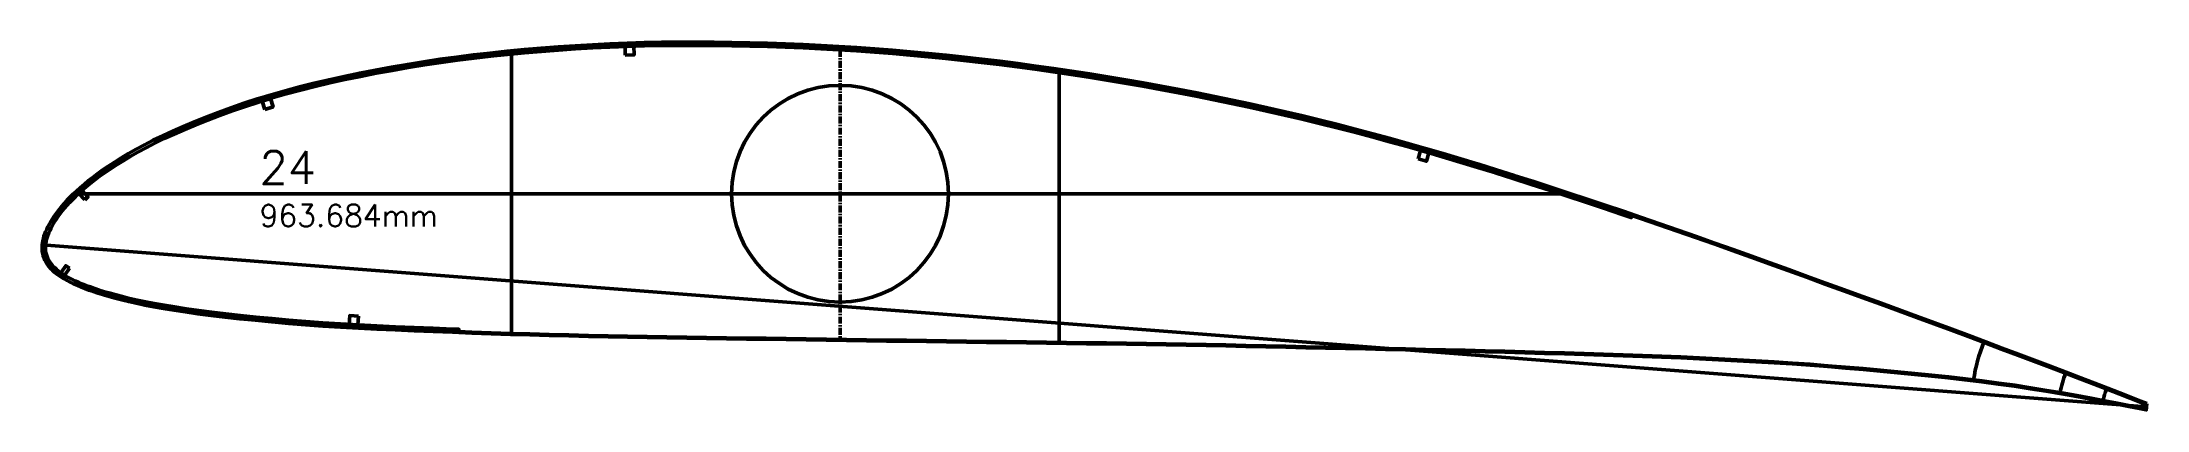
# Model space of a CAD drawing. Header units: metres. Extents: x -3 to 1074, y -15727 to -22.
# Drawn here: x -3 to 958, y -4999 to -4831 of the extents above; entities that cross this region are included whole.
import ezdxf
from ezdxf.enums import TextEntityAlignment as Align

# ---------------------------------------------------------------- set-up
doc = ezdxf.new("R2010")
doc.units = ezdxf.units.M
doc.linetypes.add('CENTER', pattern=[5.08, 3.175, -0.635, 0.635, -0.635])
for name, color, linetype, lineweight in [('FoilLayer', 7, 'Continuous', 50), ('StringerLayer', 7, 'Continuous', 50), ('SubLayer', 7, 'Continuous', 50), ('TextLayer', 7, 'Continuous', 50)]:
    doc.layers.add(name, color=color, linetype=linetype, lineweight=lineweight)
doc.styles.add('MSゴシック', font='romans')

msp = doc.modelspace()

# ---------------------------------------------------------------- texts
at = {"layer": 'TextLayer', "style": 'MSゴシック'}
msp.add_text('24', height=15, dxfattribs=at).set_placement((96.37, -4900), align=Align.BOTTOM_LEFT)
msp.add_text('963.684mm', height=10, dxfattribs=at).set_placement((96.37, -4905), align=Align.TOP_LEFT)

# ---------------------------------------------------------------- linework, layer by layer
at = {"layer": 'FoilLayer'}
for points in [[(958.09, -4995.9), (955.21, -4994.74), (950.6, -4992.95), (945.61, -4990.97), (940.15, -4988.85), (934.21, -4986.58), (927.81, -4984.14), (921.04, -4981.55), (913.95, -4978.84), (906.66, -4976.06), (899.3, -4973.28), (891.88, -4970.54), (884.35, -4967.7), (876.74, -4964.81), (869, -4961.93), (861.13, -4959.02), (853.12, -4956.09), (844.97, -4953.1), (836.68, -4950.07), (828.3, -4947), (819.86, -4943.92), (811.39, -4940.83), (802.92, -4937.75), (794.45, -4934.68), (785.98, -4931.62), (777.52, -4928.58), (769.08, -4925.55), (760.66, -4922.55), (752.28, -4919.58), (743.92, -4916.65), (735.57, -4913.74), (727.23, -4910.87), (718.91, -4908.02), (710.62, -4905.22), (702.33, -4902.44), (694.05, -4899.71), (685.77, -4897.01), (677.49, -4894.34), (669.24, -4891.69), (661.03, -4889.1), (652.89, -4886.56), (644.79, -4884.08), (636.73, -4881.67), (628.69, -4879.31), (620.67, -4877.02), (612.66, -4874.78), (604.65, -4872.6), (596.66, -4870.48), (588.67, -4868.43), (580.67, -4866.43), (572.66, -4864.48), (564.64, -4862.6), (556.59, -4860.76), (548.54, -4858.98), (540.47, -4857.25), (532.38, -4855.57), (524.29, -4853.95), (516.17, -4852.39), (508.02, -4850.87), (499.86, -4849.41), (491.67, -4847.99), (483.48, -4846.61), (475.29, -4845.3), (467.09, -4844.03), (458.9, -4842.82), (450.72, -4841.66), (442.54, -4840.56), (434.37, -4839.51), (426.2, -4838.53), (418.03, -4837.6), (409.87, -4836.73), (401.71, -4835.91), (393.55, -4835.16), (385.4, -4834.47), (377.24, -4833.83), (369.07, -4833.26), (360.9, -4832.74), (352.74, -4832.28), (344.58, -4831.88), (336.43, -4831.53), (328.29, -4831.25), (320.16, -4831.03), (312.05, -4830.87), (303.96, -4830.76), (295.9, -4830.71), (287.89, -4830.73), (279.93, -4830.82), (272.01, -4830.97), (264.13, -4831.21), (256.24, -4831.53), (248.37, -4831.92), (240.52, -4832.37), (232.69, -4832.9), (224.88, -4833.5), (217.11, -4834.17), (209.37, -4834.91), (201.67, -4835.72), (194.03, -4836.6), (186.43, -4837.56), (178.89, -4838.6), (171.41, -4839.7), (164, -4840.89), (156.64, -4842.17), (149.34, -4843.52), (142.12, -4844.92), (135.03, -4846.38), (128.08, -4847.91), (121.28, -4849.51), (114.61, -4851.2), (108.07, -4852.96), (101.66, -4854.81), (95.4, -4856.72), (89.28, -4858.7), (83.34, -4860.73), (77.58, -4862.82), (72.02, -4864.95), (66.67, -4867.09), (61.56, -4869.24), (56.72, -4871.37), (52.15, -4873.49), (47.85, -4875.59), (43.82, -4877.66), (40.06, -4879.7), (36.55, -4881.69), (33.28, -4883.63), (30.24, -4885.51), (27.43, -4887.34), (24.83, -4889.11), (22.42, -4890.84), (20.19, -4892.52), (18.12, -4894.16), (16.21, -4895.74), (14.43, -4897.28), (12.78, -4898.78), (11.24, -4900.23), (9.82, -4901.65), (8.5, -4903.02), (7.28, -4904.37), (6.15, -4905.68), (5.09, -4906.96), (4.12, -4908.21), (3.22, -4909.43), (2.39, -4910.63), (1.61, -4911.8), (0.9, -4912.94), (0.25, -4914.07), (-0.32, -4915.18), (-0.84, -4916.27), (-1.32, -4917.34), (-1.73, -4918.4), (-2.07, -4919.45), (-2.35, -4920.48), (-2.58, -4921.49), (-2.76, -4922.49), (-2.87, -4923.47), (-2.94, -4924.45), (-2.93, -4925.43), (-2.85, -4926.43), (-2.67, -4927.42), (-2.41, -4928.42), (-2.06, -4929.41), (-1.64, -4930.39), (-1.12, -4931.35), (-0.51, -4932.29), (0.18, -4933.2), (0.95, -4934.09), (1.79, -4934.96), (2.72, -4935.81), (3.71, -4936.63), (4.79, -4937.43), (5.95, -4938.2), (7.19, -4938.96), (8.51, -4939.69), (9.92, -4940.41), (11.43, -4941.12), (13.02, -4941.84), (14.72, -4942.56), (16.53, -4943.28), (18.47, -4944.01), (20.53, -4944.74), (22.74, -4945.47), (25.12, -4946.21), (27.69, -4946.95), (30.45, -4947.7), (33.43, -4948.48), (36.66, -4949.27), (40.15, -4950.06), (43.93, -4950.86), (48.03, -4951.65), (52.49, -4952.43), (57.34, -4953.22), (62.58, -4954.03), (68.21, -4954.83), (74.23, -4955.62), (80.64, -4956.38), (87.41, -4957.12), (94.53, -4957.84), (101.94, -4958.54), (109.55, -4959.22), (117.32, -4959.86), (125.22, -4960.44), (133.26, -4960.95), (141.48, -4961.42), (149.84, -4961.85), (158.33, -4962.26), (166.92, -4962.63), (175.62, -4962.98), (184.41, -4963.32), (193.24, -4963.65), (202.07, -4963.97), (210.9, -4964.26), (219.75, -4964.52), (228.65, -4964.75), (237.58, -4964.97), (246.54, -4965.19), (255.48, -4965.39), (264.42, -4965.57), (273.37, -4965.72), (282.36, -4965.85), (291.4, -4965.98), (300.45, -4966.12), (309.53, -4966.26), (318.62, -4966.39), (327.72, -4966.51), (336.85, -4966.64), (345.99, -4966.76), (355.13, -4966.89), (364.27, -4967.02), (373.41, -4967.15), (382.55, -4967.29), (391.68, -4967.41), (400.82, -4967.53), (409.96, -4967.65), (419.1, -4967.77), (428.24, -4967.91), (437.38, -4968.04), (446.51, -4968.16), (455.65, -4968.28), (464.79, -4968.39), (473.91, -4968.51), (483.03, -4968.64), (492.13, -4968.77), (501.24, -4968.91), (510.34, -4969.06), (519.44, -4969.21), (528.52, -4969.37), (537.59, -4969.54), (546.66, -4969.73), (555.76, -4969.93), (564.87, -4970.14), (573.99, -4970.34), (583.11, -4970.53), (592.23, -4970.73), (601.35, -4970.92), (610.46, -4971.13), (619.57, -4971.34), (628.68, -4971.56), (637.78, -4971.77), (646.86, -4971.98), (655.92, -4972.2), (664.96, -4972.43), (674.01, -4972.68), (683.06, -4972.94), (692.1, -4973.2), (701.1, -4973.46), (710.03, -4973.73), (718.9, -4974.03), (727.73, -4974.35), (736.52, -4974.68), (745.23, -4975.03), (753.84, -4975.41), (762.41, -4975.84), (770.95, -4976.32), (779.47, -4976.81), (787.91, -4977.3), (796.18, -4977.78), (804.29, -4978.35), (812.37, -4979.01), (820.46, -4979.67), (828.46, -4980.31), (836.35, -4981.01), (844.2, -4981.79), (852.04, -4982.57), (859.79, -4983.31), (867.42, -4984.09), (875.02, -4985), (882.67, -4985.99), (890.27, -4986.96), (897.67, -4987.95), (904.92, -4989.07), (912.12, -4990.27), (919.2, -4991.48), (926.03, -4992.67), (932.53, -4993.85), (938.68, -4995.02), (944.45, -4996.11), (949.81, -4997.15), (954.75, -4998.14), (957.8, -4998.78)], [(957.92, -4996.32), (955.05, -4995.16), (950.44, -4993.37), (945.45, -4991.39), (939.99, -4989.27), (934.05, -4987), (927.65, -4984.56), (920.88, -4981.97), (913.79, -4979.26), (906.5, -4976.48), (899.14, -4973.71), (891.72, -4970.96), (884.19, -4968.12), (876.58, -4965.23), (868.84, -4962.35), (860.97, -4959.44), (852.97, -4956.51), (844.81, -4953.52), (836.53, -4950.49), (828.15, -4947.43), (819.71, -4944.35), (811.24, -4941.26), (802.77, -4938.17), (794.3, -4935.1), (785.83, -4932.04), (777.37, -4929), (768.93, -4925.98), (760.51, -4922.97), (752.13, -4920.01), (743.77, -4917.08), (735.42, -4914.17), (727.08, -4911.29), (722.96, -4909.88), (722.62, -4910.87), (718.43, -4909.44), (710.14, -4906.64), (701.86, -4903.87), (693.59, -4901.14), (685.31, -4898.43), (677.04, -4895.76), (668.79, -4893.12), (660.59, -4890.53), (652.45, -4887.99), (644.36, -4885.52), (636.31, -4883.1), (628.28, -4880.75), (620.27, -4878.46), (612.26, -4876.23), (604.27, -4874.05), (596.28, -4871.94), (588.31, -4869.88), (580.32, -4867.88), (572.32, -4865.94), (564.3, -4864.06), (556.27, -4862.22), (548.22, -4860.44), (540.16, -4858.72), (532.09, -4857.04), (524, -4855.43), (515.89, -4853.86), (507.76, -4852.35), (499.6, -4850.88), (491.42, -4849.47), (483.24, -4848.1), (475.06, -4846.78), (466.87, -4845.51), (458.69, -4844.3), (450.52, -4843.14), (442.35, -4842.05), (434.19, -4841), (426.03, -4840.02), (417.88, -4839.09), (409.72, -4838.22), (401.57, -4837.41), (393.43, -4836.66), (385.28, -4835.96), (377.13, -4835.33), (368.98, -4834.76), (360.82, -4834.24), (352.66, -4833.78), (344.52, -4833.38), (336.38, -4833.03), (328.25, -4832.75), (320.13, -4832.53), (312.03, -4832.37), (303.95, -4832.26), (295.9, -4832.21), (287.9, -4832.23), (279.96, -4832.31), (272.06, -4832.47), (264.19, -4832.71), (256.32, -4833.03), (248.46, -4833.41), (240.62, -4833.87), (232.8, -4834.39), (225.01, -4834.99), (217.25, -4835.66), (209.53, -4836.4), (201.85, -4837.21), (194.21, -4838.09), (186.63, -4839.05), (179.11, -4840.08), (171.65, -4841.19), (164.25, -4842.37), (156.91, -4843.64), (149.62, -4844.99), (142.42, -4846.39), (135.35, -4847.85), (128.43, -4849.37), (121.65, -4850.97), (115, -4852.65), (108.48, -4854.41), (102.1, -4856.24), (95.86, -4858.15), (89.77, -4860.12), (83.85, -4862.14), (78.12, -4864.22), (72.57, -4866.34), (67.25, -4868.48), (62.17, -4870.61), (57.35, -4872.73), (52.81, -4874.84), (48.54, -4876.92), (44.54, -4878.98), (40.8, -4881), (37.31, -4882.98), (34.07, -4884.9), (31.06, -4886.77), (28.28, -4888.58), (25.7, -4890.33), (23.32, -4892.04), (21.12, -4893.7), (19.08, -4895.31), (17.19, -4896.88), (15.43, -4898.4), (13.81, -4899.87), (12.3, -4901.3), (10.9, -4902.68), (9.61, -4904.03), (8.41, -4905.35), (7.3, -4906.63), (6.28, -4907.88), (5.33, -4909.1), (4.45, -4910.29), (3.64, -4911.46), (2.88, -4912.6), (2.2, -4913.68), (1.59, -4914.75), (1.04, -4915.83), (0.53, -4916.89), (0.08, -4917.89), (-0.31, -4918.86), (-0.62, -4919.84), (-0.89, -4920.81), (-1.1, -4921.75), (-1.27, -4922.67), (-1.38, -4923.59), (-1.44, -4924.44), (-1.44, -4925.3), (-1.37, -4926.17), (-1.22, -4927.04), (-0.99, -4927.93), (-0.69, -4928.81), (-0.31, -4929.68), (0.14, -4930.54), (0.68, -4931.39), (1.31, -4932.22), (2.02, -4933.05), (2.81, -4933.86), (3.67, -4934.65), (4.61, -4935.43), (5.62, -4936.18), (6.72, -4936.92), (7.91, -4937.64), (9.19, -4938.35), (10.57, -4939.05), (12.04, -4939.75), (13.61, -4940.46), (15.28, -4941.16), (17.06, -4941.88), (18.97, -4942.6), (21, -4943.32), (23.19, -4944.04), (25.54, -4944.77), (28.08, -4945.5), (30.83, -4946.25), (33.79, -4947.02), (36.99, -4947.8), (40.45, -4948.59), (44.21, -4949.39), (48.29, -4950.17), (52.74, -4950.95), (57.57, -4951.74), (62.79, -4952.54), (68.41, -4953.34), (74.41, -4954.13), (80.8, -4954.89), (87.56, -4955.62), (94.67, -4956.34), (102.07, -4957.05), (109.67, -4957.72), (117.43, -4958.36), (125.31, -4958.94), (133.35, -4959.45), (141.55, -4959.92), (149.91, -4960.35), (158.39, -4960.76), (166.98, -4961.13), (175.68, -4961.48), (184.47, -4961.82), (187.41, -4961.94), (187.37, -4962.98), (193.25, -4963.2), (202.09, -4963.52), (210.91, -4963.81), (219.76, -4964.07), (228.66, -4964.3), (237.59, -4964.52), (246.55, -4964.74), (255.49, -4964.94), (264.42, -4965.12), (273.37, -4965.27), (282.37, -4965.4), (291.4, -4965.53), (300.46, -4965.67), (309.54, -4965.81), (318.62, -4965.94), (327.73, -4966.06), (336.86, -4966.19), (346, -4966.31), (355.14, -4966.44), (364.28, -4966.57), (373.42, -4966.7), (382.55, -4966.84), (391.68, -4966.96), (400.82, -4967.08), (409.96, -4967.2), (419.1, -4967.32), (428.24, -4967.46), (437.38, -4967.59), (446.52, -4967.71), (455.66, -4967.83), (464.79, -4967.94), (473.92, -4968.06), (483.03, -4968.19), (492.14, -4968.32), (501.25, -4968.46), (510.35, -4968.61), (519.44, -4968.76), (528.52, -4968.92), (537.6, -4969.09), (546.67, -4969.28), (555.77, -4969.48), (564.88, -4969.69), (574, -4969.89), (583.12, -4970.08), (592.24, -4970.28), (601.36, -4970.47), (610.47, -4970.68), (619.58, -4970.89), (628.69, -4971.11), (637.79, -4971.32), (646.88, -4971.53), (655.93, -4971.75), (664.98, -4971.98), (674.02, -4972.23), (683.08, -4972.49), (692.12, -4972.75), (701.11, -4973.01), (710.05, -4973.28), (718.92, -4973.58), (727.75, -4973.9), (736.54, -4974.23), (745.25, -4974.58), (753.86, -4974.96), (762.43, -4975.4), (770.98, -4975.87), (779.49, -4976.36), (787.93, -4976.85), (796.21, -4977.34), (804.33, -4977.9), (812.41, -4978.56), (820.5, -4979.23), (828.5, -4979.87), (836.4, -4980.56), (844.25, -4981.34), (852.08, -4982.13), (859.84, -4982.86), (867.48, -4983.64), (875.08, -4984.56), (882.72, -4985.54), (890.33, -4986.52), (897.74, -4987.51), (904.99, -4988.63), (912.2, -4989.83), (919.27, -4991.04), (926.11, -4992.23), (932.61, -4993.41), (938.77, -4994.58), (944.54, -4995.67), (949.9, -4996.71), (954.84, -4997.7), (957.89, -4998.34)]]:
    msp.add_lwpolyline(points, close=True, dxfattribs=at)
at = {"layer": 'StringerLayer'}
for points in [[(263.36, -4836.74), (267.36, -4836.62), (267.24, -4832.62), (263.24, -4832.74), (263.36, -4836.74)], [(98.69, -4861.46), (102.52, -4860.3), (101.35, -4856.47), (97.53, -4857.64), (98.69, -4861.46)], [(625.3, -4884.05), (629.14, -4885.18), (630.27, -4881.34), (626.43, -4880.21), (625.3, -4884.05)], [(16.53, -4902.8), (18.01, -4901.46), (15.33, -4898.49), (13.85, -4899.83), (16.53, -4902.8)], [(9.56, -4934.01), (7.9, -4932.89), (5.67, -4936.22), (7.34, -4937.33), (9.56, -4934.01)], [(141.5, -4955.91), (137.51, -4955.68), (137.28, -4959.68), (141.28, -4959.9), (141.5, -4955.91)]]:
    msp.add_lwpolyline(points, dxfattribs=at)
at = {"layer": 'SubLayer'}
for p, q in [((211.38, -4836.22), (211.38, -4963.82)), ((461.38, -4844.7), (461.38, -4967.9)), ((690.11, -4900), (13.67, -4900)), ((-2.87, -4923.41), (957.97, -4997.35))]:
    msp.add_line(p, q, dxfattribs=at)
at = {"layer": 'SubLayer', "linetype": 'CENTER'}
msp.add_line((361.38, -4834.27), (361.38, -4966.53), dxfattribs=at)
at = {"layer": 'SubLayer'}
for radius, start, end in [(80, 158.39468, 171.15954), (40, 157.47493, 170.73555), (20, 155.86386, 171.71454)]:
    msp.add_arc((957.97, -4997.35), radius, start, end, dxfattribs=at)
msp.add_ellipse((361.38, -4900), major_axis=(49.55, 0), ratio=0.999301, dxfattribs=at)

msp.set_redraw_order([(e.dxf.handle, doc.entitydb.next_handle()) for e in msp.query("TEXT MTEXT ATTDEF DIMENSION ARC_DIMENSION")])  # texts and dimensions are drawn at this point

doc.saveas('drawing.dxf')
